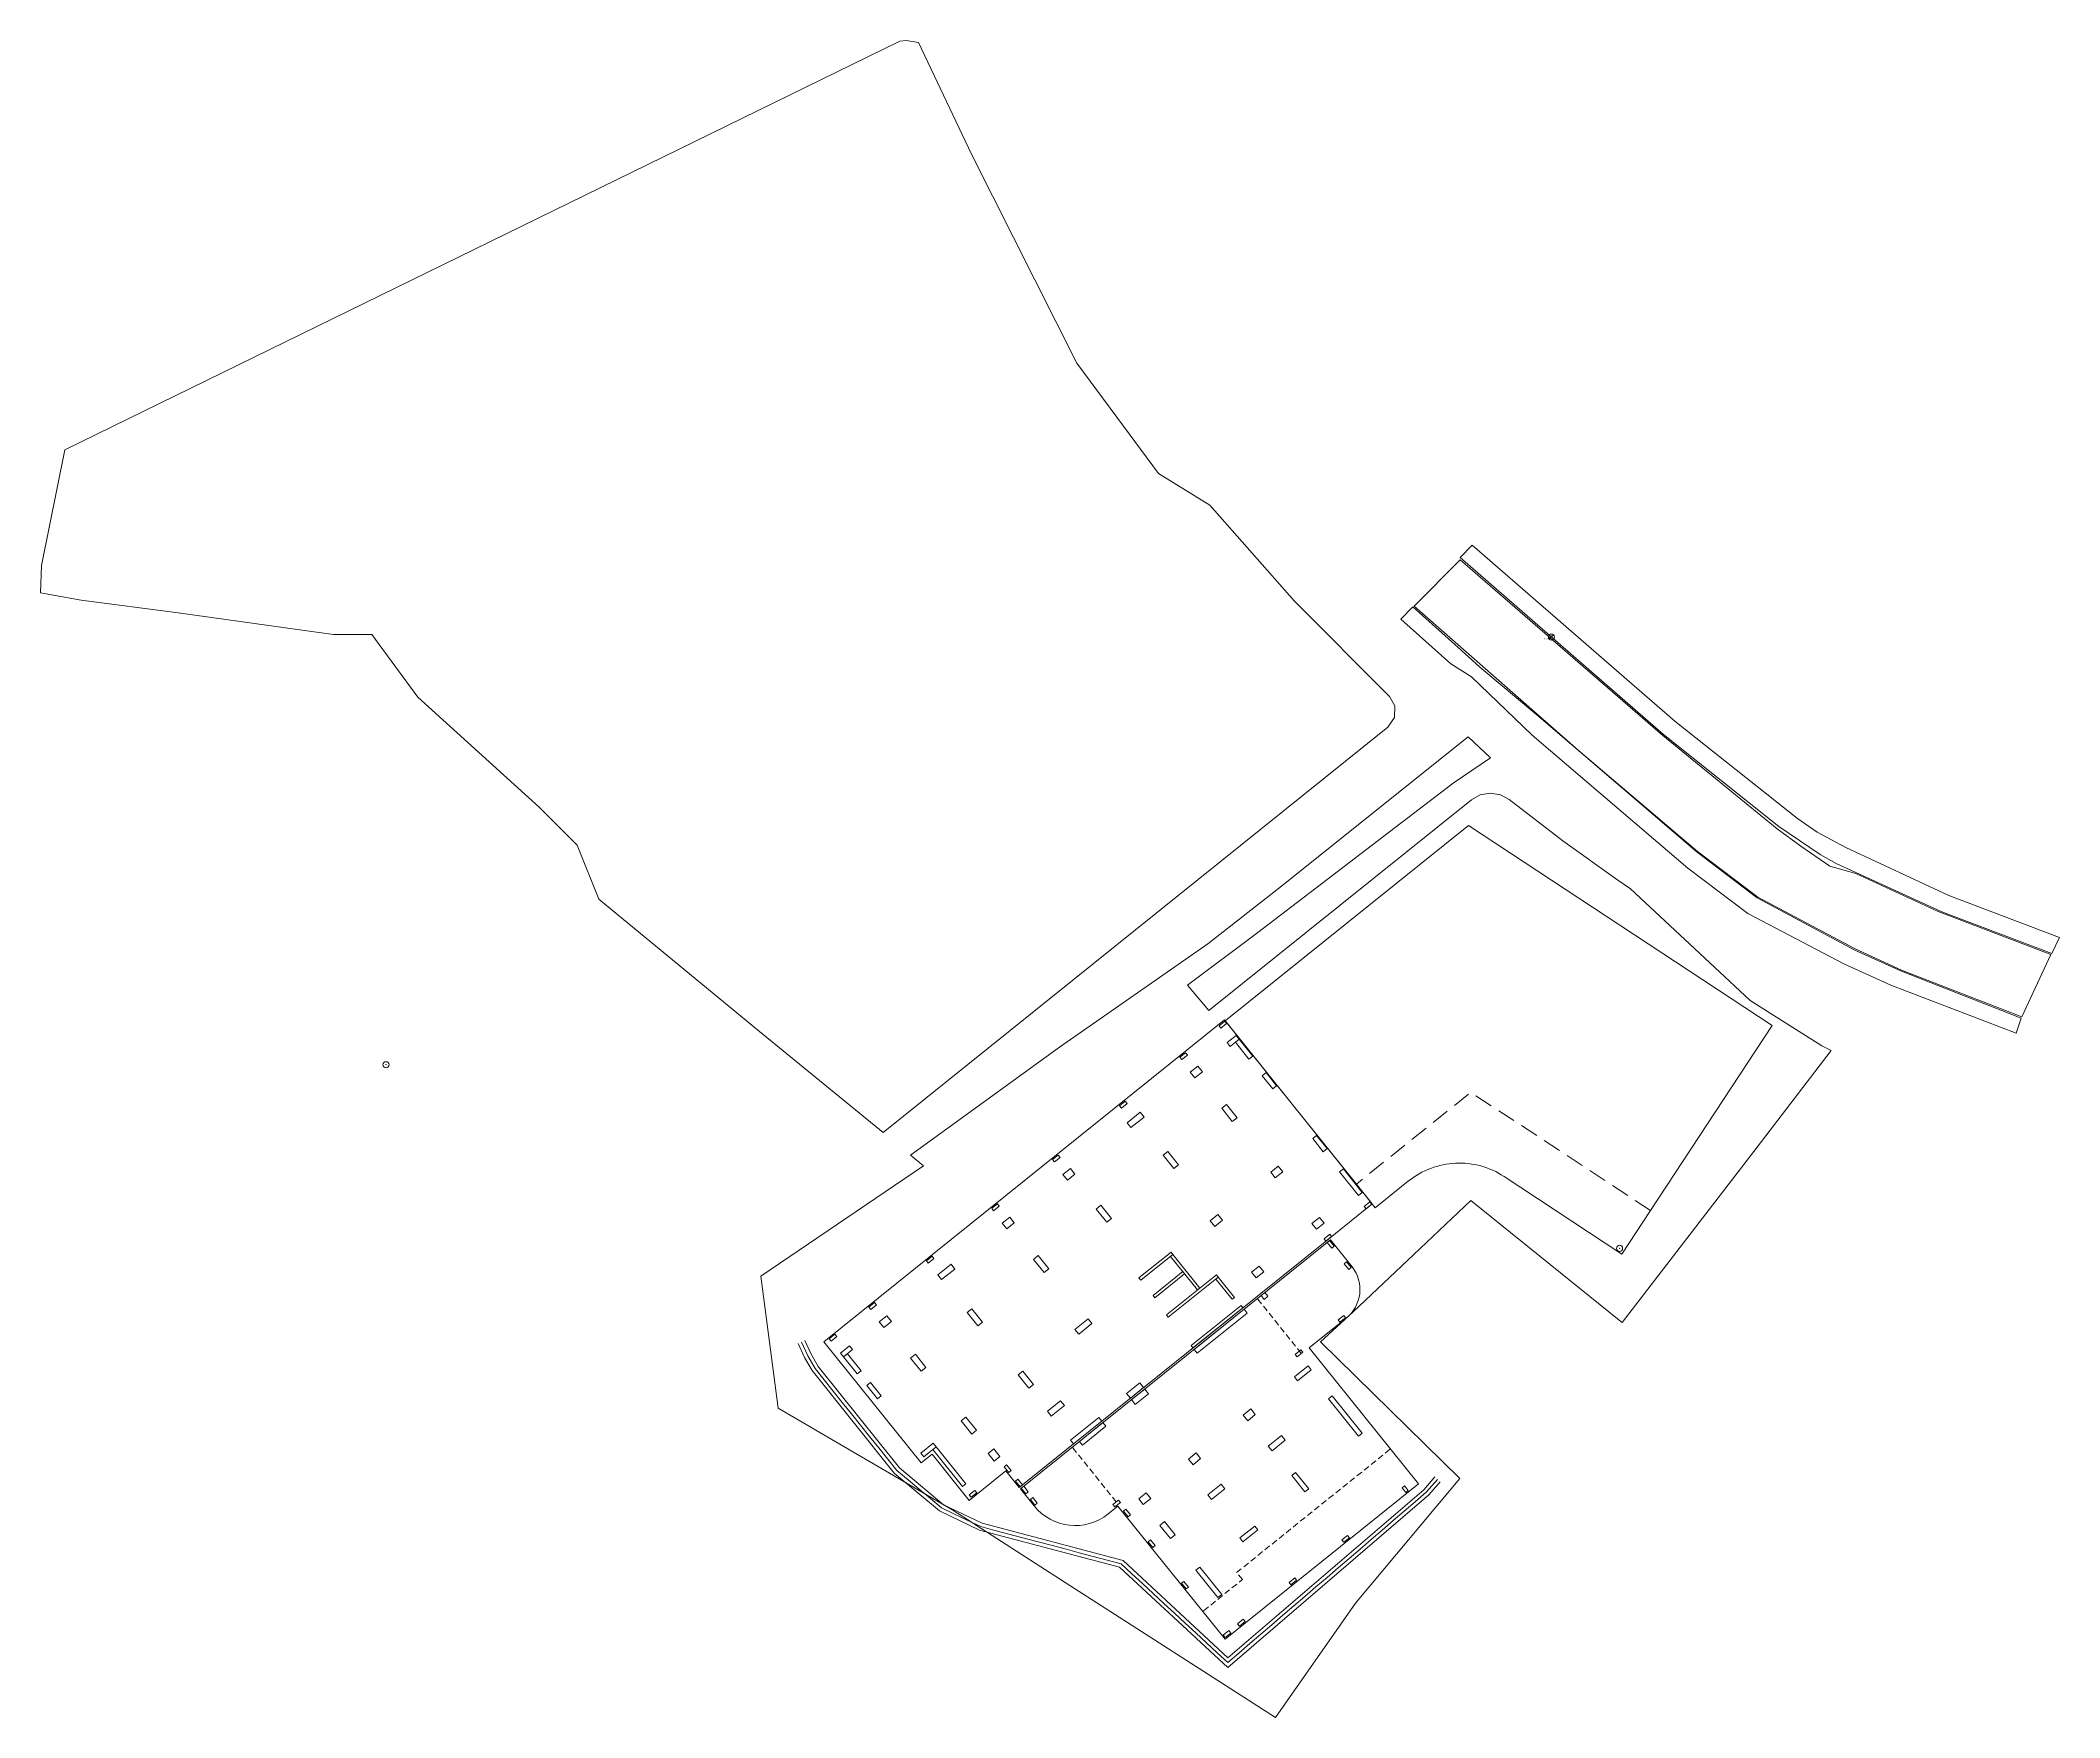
# Model space of a CAD drawing. Header units: metres. Extents: x 7511866 to 7512033, y 4692276 to 4692415.
import ezdxf

# ---------------------------------------------------------------- set-up
doc = ezdxf.new("R2010")
doc.units = ezdxf.units.M
doc.header["$PDMODE"] = 32
doc.header["$PDSIZE"] = 0.5
doc.linetypes.add('DASHED', pattern=[0.75, 0.5, -0.25])
for name, color, linetype, lineweight in [('2D Drafting - General_Pen_No__75', 6, 'Continuous', 20), ('Asfallt', 97, 'Continuous', 0), ('llg betimi themelet', 97, 'Continuous', 0), ('Matjet', 210, 'Continuous', 0), ('Parcela Baze', 7, 'Continuous', 0), ('pilotat ri betimi projekt pl', 14, 'Continuous', 0), ('shtyllat def', 1, 'Continuous', 0), ('Themel pllaka o3 ferizaj', 30, 'Continuous', 0), ('trotuar', 155, 'Continuous', 0)]:
    doc.layers.add(name, color=color, linetype=linetype, lineweight=lineweight)
doc.styles.get("Standard").update_dxf_attribs({"font": 'arial.ttf'})
doc.dimstyles.get("Standard").update_dxf_attribs({"dimtxt": 0.18, "dimasz": 0.18, "dimexe": 0.18, "dimexo": 0.0625, "dimgap": 0.09, "dimtad": 0, "dimtih": 1, "dimtoh": 1, "dimdec": 4, "dimzin": 0, "dimdsep": 46, "dimtxsty": 'Standard', "dimcen": 0.09, "dimadec": 0, "dimazin": 0, "dimtfac": 1, "dimtdec": 4, "dimtofl": 0, "dimtmove": 0, "dimatfit": 3, "dimfxl": 1, "dimtolj": 1, "dimtzin": 0, "dimarcsym": 0})

# ---------------------------------------------------------------- blocks, each defined once
blk = doc.blocks.new('*D11')
at = {"layer": 'Defpoints', "color": 0, "transparency": 16777216}
for p in [(7511990.86, 4692365.21), (7511990.89, 4692365.19, 620.68), (7511990.92, 4692365.23, 620.68)]:
    blk.add_point(p, dxfattribs=at)
at = {"layer": 'Matjet', "color": 0, "lineweight": -2, "transparency": 16777216}
for p, q in [((7511990.9, 4692365.25), (7511990.83, 4692365.31)), ((7511990.96, 4692365.32), (7511991.02, 4692365.39)), ((7511990.74, 4692365.08), (7511990.65, 4692365.08)), ((7511990.8, 4692365.15), (7511990.74, 4692365.08)), ((7511990.87, 4692365.21), (7511990.8, 4692365.27))]:
    blk.add_line(p, q, dxfattribs=at)
at = {"layer": 'Matjet', "color": 0, "transparency": 16777216}
for points in [[(7511990.95, 4692365.33), (7511990.97, 4692365.31), (7511990.9, 4692365.25)], [(7511990.79, 4692365.16), (7511990.81, 4692365.14), (7511990.86, 4692365.21)]]:
    blk.add_solid(points, dxfattribs=at)
at = {"layer": 'Matjet', "color": 0, "transparency": 16777216, "insert": (7511990.42, 4692365.08), "char_height": 0.09, "attachment_point": 5}
blk.add_mtext('\\A1;0.0544', dxfattribs=at)

msp = doc.modelspace()

# ---------------------------------------------------------------- linework, layer by layer
at = {"layer": '2D Drafting - General_Pen_No__75', "color": 6, "linetype": 'DASHED', "lineweight": 0}
for points in [[(7511970.22638, 4692306.05312), (7511966.59447, 4692310.5752)], [(7511954.94488, 4692293.77975), (7511951.31296, 4692298.30183)], [(7511962.16174, 4692284.79407), (7511965.35838, 4692287.36146), (7511964.88481, 4692287.9511), (7511977.59341, 4692298.15803)]]:
    msp.add_lwpolyline(points, dxfattribs=at)
at = {"layer": 'Asfallt'}
msp.add_polyline3d([(7512032.133, 4692338.989, 620.799), (7512022.821, 4692342.556, 620.734), (7512016.031, 4692345.7, 620.719), (7512013.894, 4692346.303, 620.685), (7512011.493, 4692347.938, 620.717), (7512009.538, 4692349.372, 620.639), (7512000.086, 4692357.084, 620.646), (7511983.357, 4692371.604, 620.635), (7511979.545, 4692367.785, 620.538), (7511993.109, 4692355.881, 620.486), (7512002.953, 4692347.506, 620.551), (7512007.926, 4692343.747, 620.612), (7512015.974, 4692339.477, 620.697), (7512019.795, 4692337.693, 620.722), (7512029.736, 4692333.842, 620.707), (7512032.133, 4692338.989, 620.799)], dxfattribs=at)
at = {"layer": 'llg betimi themelet', "linetype": 'Continuous', "lineweight": 0, "flags": 128}
msp.add_lwpolyline([(7511930.78278, 4692307.016), (7511938.82935, 4692296.99725), (7511939.72597, 4692297.71737), (7511942.79431, 4692293.897), (7511945.83502, 4692296.33915), (7511946.93085, 4692294.97472), (7511972.46501, 4692315.48252), (7511976.09047, 4692318.39431), (7511963.87972, 4692333.59785)], close=True, dxfattribs=at)
msp.add_lwpolyline([(7511948.15193, 4692293.45437, 0.414213562), (7511954.26742, 4692292.78675), (7511955.08608, 4692293.44425), (7511963.92711, 4692282.43632), (7511979.91032, 4692295.27326), (7511970.88143, 4692306.51509), (7511973.92208, 4692308.95719, 0.414213562), (7511974.4215, 4692313.20619), (7511972.6369, 4692315.42819), (7511947.02478, 4692294.85777)], format="xyb", close=True, dxfattribs=at)
at = {"layer": 'Matjet', "elevation": 620.685, "flags": 128}
msp.add_lwpolyline([(7511990.925, 4692365.229), (7511990.88854, 4692365.18858)], dxfattribs=at)
at = {"layer": 'Matjet', "color": 3}
for p in [(7511990.887, 4692365.22, 620.737), (7511894.629, 4692329.897, 639.668), (7511996.521, 4692314.728, 625.223)]:
    msp.add_point(p, dxfattribs=at)
at = {"layer": 'Parcela Baze', "flags": 128}
for points in [[(7511868.089, 4692380.675), (7511937.066, 4692414.438), (7511937.581, 4692414.509), (7511938.619, 4692414.346), (7511942.993, 4692405.116), (7511951.692, 4692387.847), (7511952.79, 4692386.36), (7511954.994, 4692383.377), (7511958.422, 4692378.737), (7511962.664, 4692376.104), (7511969.659, 4692368.194), (7511977.522, 4692360.323), (7511977.965, 4692359.554), (7511977.935, 4692358.579), (7511977.366, 4692357.776), (7511935.682, 4692324.288), (7511925.491, 4692332.643), (7511912.211, 4692343.575), (7511910.408, 4692348.042), (7511907.287, 4692351.18), (7511897.246, 4692360.267), (7511893.466, 4692365.435), (7511890.286, 4692365.442), (7511887.703, 4692365.8), (7511877.458, 4692367.218), (7511869.461, 4692368.275), (7511866.082, 4692368.871), (7511866.161, 4692371.131), (7511868.089, 4692380.675)], [(7511971.825, 4692307.009), (7511983.334, 4692295.728), (7511981.327, 4692293.349), (7511974.713, 4692285.413), (7511968.092, 4692275.964), (7511951.116, 4692286.887), (7511941.458, 4692293.101), (7511928.331, 4692300.748), (7511927.019, 4692301.512), (7511925.6, 4692312.428), (7511939.02, 4692321.55), (7511937.962, 4692322.418), (7511950.248, 4692331.332), (7511962.497, 4692339.88), (7511968.34, 4692344.458), (7511984.021, 4692356.967), (7511985.853, 4692355.253), (7511982.769, 4692353.148), (7511966.627, 4692340.808), (7511960.838, 4692336.459), (7511962.597, 4692334.363), (7511984.28, 4692351.78), (7511985.015, 4692352.192), (7511985.84, 4692352.337), (7511986.67, 4692352.2), (7511987.41, 4692351.797), (7511991.838, 4692348.388), (7511996.378, 4692345.129), (7511997.43, 4692344.426), (7512004.361, 4692337.945), (7512007.31, 4692335.187), (7512013.22, 4692331.467), (7512014.001, 4692331.061), (7512007.601, 4692322.736), (7511996.728, 4692308.593), (7511996.478, 4692308.808), (7511984.225, 4692318.67), (7511979.511, 4692314.209), (7511974.509, 4692309.474), (7511971.825, 4692307.009)]]:
    msp.add_lwpolyline(points, dxfattribs=at)
at = {"layer": 'pilotat ri betimi projekt pl', "flags": 128}
for points in [[(7511981.47925, 4692295.64283), (7511980.54718, 4692294.57923), (7511979.63661, 4692293.79765), (7511978.72604, 4692293.01607), (7511977.81547, 4692292.23449), (7511976.9049, 4692291.45291), (7511975.99433, 4692290.67134), (7511975.08377, 4692289.88976), (7511974.1732, 4692289.10818), (7511973.26263, 4692288.3266), (7511972.35206, 4692287.54502), (7511971.44149, 4692286.76344), (7511970.53092, 4692285.98187), (7511969.62035, 4692285.20029), (7511968.70978, 4692284.41871), (7511967.79922, 4692283.63713), (7511966.88865, 4692282.85555), (7511965.97808, 4692282.07397), (7511965.06751, 4692281.2924), (7511964.15694, 4692280.51082), (7511963.2767, 4692281.32641), (7511962.39646, 4692282.14199), (7511961.51623, 4692282.95758), (7511960.63599, 4692283.77317), (7511959.75575, 4692284.58875), (7511958.87551, 4692285.40434), (7511957.99528, 4692286.21993), (7511957.11504, 4692287.03551), (7511956.2348, 4692287.8511), (7511955.35456, 4692288.66669), (7511954.19457, 4692288.97397), (7511953.03458, 4692289.28125), (7511951.87459, 4692289.58853), (7511950.7146, 4692289.89581), (7511949.55461, 4692290.20309), (7511948.39462, 4692290.51037), (7511947.23463, 4692290.81765), (7511946.07464, 4692291.12493), (7511944.91465, 4692291.43221), (7511943.75466, 4692291.73949), (7511942.67306, 4692292.25926), (7511941.59147, 4692292.77903), (7511940.50988, 4692293.29879), (7511939.5892, 4692294.06843), (7511938.66852, 4692294.83808), (7511937.74784, 4692295.60772), (7511936.82716, 4692296.37736), (7511936.07573, 4692297.31296), (7511935.3243, 4692298.24856), (7511934.57287, 4692299.18417), (7511933.82143, 4692300.11977), (7511933.07, 4692301.05537), (7511932.31857, 4692301.99097), (7511931.56714, 4692302.92658), (7511930.81571, 4692303.86218), (7511930.06428, 4692304.79778), (7511929.46878, 4692305.85862), (7511928.95125, 4692306.98208)], [(7511929.22373, 4692307.1076), (7511929.73625, 4692305.99502), (7511930.31373, 4692304.96628), (7511937.04241, 4692296.58843), (7511940.67356, 4692293.55297), (7511943.85897, 4692292.02221), (7511955.50363, 4692288.93754), (7511964.16457, 4692280.91273), (7511980.33561, 4692294.79298), (7511981.25362, 4692295.84055)], [(7511928.67878, 4692306.85656), (7511929.20132, 4692305.72222), (7511929.81483, 4692304.62928), (7511936.6119, 4692296.16629), (7511940.34619, 4692293.04461), (7511943.65035, 4692291.45678), (7511955.20549, 4692288.39583), (7511964.14931, 4692280.10891), (7511980.75875, 4692294.36547), (7511981.70487, 4692295.44511)]]:
    msp.add_lwpolyline(points, dxfattribs=at)
at = {"layer": 'shtyllat def', "color": 1, "linetype": 'Continuous', "lineweight": 0, "flags": 128}
for points in [[(7511963.90335, 4692333.48858), (7511963.43555, 4692333.11286), (7511963.5921, 4692332.91794), (7511964.0599, 4692333.29366)], [(7511965.09312, 4692332.00721), (7511964.84264, 4692332.31907), (7511964.10196, 4692331.72419), (7511964.35243, 4692331.41232)], [(7511965.09312, 4692332.00721), (7511964.78125, 4692331.75673), (7511965.9084, 4692330.35332), (7511966.22027, 4692330.6038)], [(7511960.66773, 4692330.88988), (7511960.19993, 4692330.51416), (7511960.35648, 4692330.31925), (7511960.82428, 4692330.69496)], [(7511962.0607, 4692329.31519), (7511961.68498, 4692329.78299), (7511961.06125, 4692329.28204), (7511961.43696, 4692328.81424)], [(7511967.3161, 4692329.23938), (7511967.00423, 4692328.9889), (7511967.8809, 4692327.89737), (7511968.19277, 4692328.14785)], [(7511955.67785, 4692326.88225), (7511955.21005, 4692326.50653), (7511955.3666, 4692326.31162), (7511955.8344, 4692326.68733)], [(7511957.2421, 4692325.57339), (7511956.929, 4692325.96322), (7511955.83747, 4692325.08655), (7511956.15056, 4692324.69672)], [(7511964.04149, 4692326.60937), (7511963.65166, 4692326.29628), (7511964.52833, 4692325.20474), (7511964.91816, 4692325.51784)], [(7511971.48028, 4692324.05458), (7511971.16841, 4692323.80411), (7511972.04508, 4692322.71257), (7511972.35695, 4692322.96305)], [(7511950.1422, 4692322.43628), (7511949.6744, 4692322.06057), (7511949.83095, 4692321.86565), (7511950.29875, 4692322.24137)], [(7511959.20755, 4692322.72698), (7511958.81771, 4692322.41389), (7511959.69438, 4692321.32235), (7511960.08422, 4692321.63545)], [(7511950.53572, 4692320.82845), (7511950.91144, 4692320.36065), (7511951.53517, 4692320.8616), (7511951.15946, 4692321.3294)], [(7511967.69889, 4692321.01755), (7511968.0746, 4692320.54975), (7511968.69834, 4692321.0507), (7511968.32262, 4692321.51851)], [(7511973.70326, 4692321.28676), (7511973.39139, 4692321.03628), (7511974.95687, 4692319.08711), (7511975.26874, 4692319.33759)], [(7511945.12893, 4692318.40987), (7511944.66113, 4692318.03415), (7511944.81768, 4692317.83924), (7511945.28548, 4692318.21495)], [(7511945.52245, 4692316.80203), (7511945.89817, 4692316.33423), (7511946.5219, 4692316.83518), (7511946.14619, 4692317.30298)], [(7511953.6719, 4692318.28102), (7511953.28206, 4692317.96792), (7511954.15873, 4692316.87639), (7511954.54857, 4692317.18948)], [(7511962.70901, 4692317.00992), (7511963.08472, 4692316.54212), (7511963.70846, 4692317.04307), (7511963.33274, 4692317.51088)], [(7511972.11108, 4692316.80151), (7511971.73537, 4692317.26931), (7511971.11163, 4692316.76836), (7511971.48735, 4692316.30056)], [(7511975.89493, 4692318.55792), (7511975.42713, 4692318.1822), (7511975.58368, 4692317.98729), (7511976.05148, 4692318.363)], [(7511972.57907, 4692315.89478), (7511972.11127, 4692315.51906), (7511972.26782, 4692315.32415), (7511972.73562, 4692315.69986)], [(7511972.36402, 4692315.20902), (7511972.73973, 4692314.74122), (7511972.93465, 4692314.89777), (7511972.55893, 4692315.36557)], [(7511939.73362, 4692314.07662), (7511939.26582, 4692313.7009), (7511939.42237, 4692313.50599), (7511939.89017, 4692313.8817)], [(7511948.50269, 4692314.12936), (7511948.11286, 4692313.81627), (7511948.98953, 4692312.72473), (7511949.37936, 4692313.03783)], [(7511956.82251, 4692312.28217), (7511956.97905, 4692312.08725), (7511959.62993, 4692314.21631), (7511959.47338, 4692314.41122)], [(7511959.62993, 4692314.21631), (7511959.43501, 4692314.05976), (7511961.65799, 4692311.29194), (7511961.85291, 4692311.44848)], [(7511973.7729, 4692313.45483), (7511974.14862, 4692312.98702), (7511974.34353, 4692313.14357), (7511973.96782, 4692313.61137)], [(7511941.60974, 4692313.01824), (7511941.29665, 4692313.40807), (7511940.20511, 4692312.5314), (7511940.51821, 4692312.14157)], [(7511957.98096, 4692310.83978), (7511958.13751, 4692310.64487), (7511960.59347, 4692312.61737), (7511960.43692, 4692312.81229)], [(7511959.08509, 4692309.2255), (7511959.24163, 4692309.03058), (7511963.37388, 4692312.3494), (7511963.21733, 4692312.54432)], [(7511963.37388, 4692312.3494), (7511963.17896, 4692312.19285), (7511964.52528, 4692310.51657), (7511964.72019, 4692310.67311)], [(7511967.1212, 4692312.79388), (7511966.74549, 4692313.26168), (7511966.12175, 4692312.76073), (7511966.49747, 4692312.29293)], [(7511967.2182, 4692311.07615), (7511966.90634, 4692310.82567), (7511967.15681, 4692310.51381), (7511967.46868, 4692310.76428)], [(7511934.97764, 4692310.25685), (7511934.50984, 4692309.88113), (7511934.66639, 4692309.68621), (7511935.13419, 4692310.06193)], [(7511935.37116, 4692308.64901), (7511935.74688, 4692308.18121), (7511936.37061, 4692308.68216), (7511935.9949, 4692309.14996)], [(7511943.02942, 4692309.7335), (7511942.63959, 4692309.4204), (7511943.51625, 4692308.32886), (7511943.90609, 4692308.64196)], [(7511952.94098, 4692308.52342), (7511952.62789, 4692308.91326), (7511951.53635, 4692308.03659), (7511951.84945, 4692307.64675)], [(7511961.12021, 4692306.69158), (7511961.27676, 4692306.49666), (7511965.409, 4692309.81548), (7511965.25246, 4692310.0104)], [(7511961.36997, 4692306.37913), (7511961.62045, 4692306.06727), (7511965.75269, 4692309.38608), (7511965.50221, 4692309.69795)], [(7511973.73422, 4692309.19109), (7511973.26642, 4692308.81538), (7511973.42296, 4692308.62046), (7511973.89077, 4692308.99617)], [(7511931.70303, 4692307.62684), (7511931.23523, 4692307.25112), (7511931.39178, 4692307.05621), (7511931.85958, 4692307.43192)], [(7511933.16568, 4692306.36464), (7511932.91521, 4692306.6765), (7511932.17452, 4692306.08162), (7511932.425, 4692305.76975)], [(7511932.73687, 4692306.02023), (7511932.425, 4692305.76975), (7511933.55214, 4692304.36635), (7511933.86401, 4692304.61683)], [(7511938.35141, 4692305.97634), (7511937.96157, 4692305.66325), (7511938.83824, 4692304.57171), (7511939.22808, 4692304.88481)], [(7511970.18679, 4692306.34196), (7511969.71898, 4692305.96625), (7511969.87553, 4692305.77133), (7511970.34333, 4692306.14705)], [(7511934.64675, 4692303.64224), (7511934.33488, 4692303.39176), (7511935.21155, 4692302.30023), (7511935.52342, 4692302.5507)], [(7511947.23258, 4692304.58001), (7511946.84275, 4692304.26691), (7511947.71942, 4692303.17538), (7511948.10925, 4692303.48847)], [(7511957.19909, 4692303.22168), (7511956.886, 4692303.61151), (7511955.79446, 4692302.73484), (7511956.10756, 4692302.34501)], [(7511971.05357, 4692304.7038), (7511970.80309, 4692305.01567), (7511969.67257, 4692304.10769), (7511969.92305, 4692303.79582)], [(7511950.65822, 4692301.75202), (7511950.34512, 4692302.14186), (7511949.25359, 4692301.26519), (7511949.56668, 4692300.87535)], [(7511957.60612, 4692302.71489), (7511957.29302, 4692303.10473), (7511956.20148, 4692302.22806), (7511956.51458, 4692301.83822)], [(7511972.78272, 4692302.55085), (7511972.47085, 4692302.30037), (7511974.94431, 4692299.22068), (7511975.25618, 4692299.47116)], [(7511942.51559, 4692300.79155), (7511942.12575, 4692300.47845), (7511943.00242, 4692299.38691), (7511943.39225, 4692299.70001)], [(7511953.75296, 4692300.45391), (7511953.50248, 4692300.76577), (7511951.16347, 4692298.8872), (7511951.41395, 4692298.57533)], [(7511954.09736, 4692300.02509), (7511953.84688, 4692300.33696), (7511951.89771, 4692298.77148), (7511952.14819, 4692298.45961)], [(7511966.43014, 4692300.99048), (7511966.05442, 4692301.45828), (7511965.43069, 4692300.95733), (7511965.8064, 4692300.48953)], [(7511938.81216, 4692297.81713), (7511939.06264, 4692297.50527), (7511940.0762, 4692298.31931), (7511939.82573, 4692298.63118)], [(7511968.90175, 4692298.87126), (7511968.58866, 4692299.26109), (7511967.49712, 4692298.38442), (7511967.81022, 4692297.99459)], [(7511940.0762, 4692298.31931), (7511939.80332, 4692298.10015), (7511942.24547, 4692295.05944), (7511942.51835, 4692295.27861)], [(7511944.85736, 4692297.15718), (7511945.32516, 4692297.5329), (7511944.82421, 4692298.15663), (7511944.35641, 4692297.78092)], [(7511961.90806, 4692297.35857), (7511961.53234, 4692297.82637), (7511960.90861, 4692297.32541), (7511961.28432, 4692296.85761)], [(7511945.69382, 4692296.67465), (7511946.06953, 4692296.20685), (7511946.26445, 4692296.3634), (7511945.88873, 4692296.8312)], [(7511946.63311, 4692295.50515), (7511947.00882, 4692295.03734), (7511947.20374, 4692295.19389), (7511946.82802, 4692295.66169)], [(7511969.74939, 4692296.21892), (7511969.43752, 4692295.96844), (7511970.53336, 4692294.60402), (7511970.84522, 4692294.85449)], [(7511942.96559, 4692294.16282), (7511943.43339, 4692294.53854), (7511943.27684, 4692294.73345), (7511942.80904, 4692294.35774)], [(7511947.10275, 4692294.92039), (7511947.47846, 4692294.45259), (7511947.67338, 4692294.60914), (7511947.29767, 4692295.07694)], [(7511947.85418, 4692293.98479), (7511948.2299, 4692293.51699), (7511948.42481, 4692293.67354), (7511948.0491, 4692294.14134)], [(7511954.6729, 4692293.56131), (7511954.82944, 4692293.3664), (7511955.29725, 4692293.74211), (7511955.1407, 4692293.93703)], [(7511956.79975, 4692294.02538), (7511957.17547, 4692293.55758), (7511957.7992, 4692294.05853), (7511957.42349, 4692294.52634)], [(7511963.91187, 4692294.86363), (7511963.59878, 4692295.25346), (7511962.50724, 4692294.37679), (7511962.82034, 4692293.98696)], [(7511978.56002, 4692294.95832), (7511978.87312, 4692294.56848), (7511979.06804, 4692294.72503), (7511978.75494, 4692295.11486)], [(7511955.55228, 4692293.02347), (7511955.928, 4692292.55567), (7511956.12291, 4692292.71222), (7511955.7472, 4692293.18002)], [(7511959.42976, 4692290.75077), (7511959.81959, 4692291.06387), (7511958.94292, 4692292.15541), (7511958.55309, 4692291.84231)], [(7511957.58741, 4692290.48955), (7511957.96312, 4692290.02175), (7511958.15804, 4692290.1783), (7511957.78232, 4692290.6461)], [(7511966.63501, 4692291.47306), (7511966.38454, 4692291.78492), (7511965.16046, 4692290.8018), (7511965.41093, 4692290.48994)], [(7511974.05415, 4692291.01877), (7511973.58635, 4692290.64305), (7511973.7429, 4692290.44814), (7511974.2107, 4692290.82385)], [(7511960.34186, 4692287.06), (7511960.71757, 4692286.5922), (7511960.91249, 4692286.74874), (7511960.53677, 4692287.21655)], [(7511961.83624, 4692288.39326), (7511961.52437, 4692288.14278), (7511963.34659, 4692285.87394), (7511963.65846, 4692286.12442)], [(7511969.68801, 4692287.51209), (7511969.22021, 4692287.13638), (7511969.37675, 4692286.94146), (7511969.84455, 4692287.31718)], [(7511965.42322, 4692284.08682), (7511964.95542, 4692283.71111), (7511965.11197, 4692283.51619), (7511965.57977, 4692283.89191)], [(7511963.78591, 4692282.77182), (7511963.94246, 4692282.5769), (7511964.41026, 4692282.95262), (7511964.25372, 4692283.14753)]]:
    msp.add_lwpolyline(points, close=True, dxfattribs=at)
at = {"layer": 'Themel pllaka o3 ferizaj', "flags": 128}
msp.add_lwpolyline([(7512009.128, 4692333.136), (7511999.0665, 4692317.85321), (7511996.7, 4692314.26), (7511986.973, 4692320.665, 0.158743706), (7511982.97224, 4692321.76127, 0.158634221), (7511979.093, 4692320.292), (7511976.341, 4692318.082), (7511974.77551, 4692320.03116), (7511963.942, 4692333.519), (7511984.035, 4692349.657)], format="xyb", close=True, dxfattribs=at)
at = {"layer": 'Themel pllaka o3 ferizaj', "linetype": 'DASHED', "ltscale": 3, "flags": 128}
msp.add_lwpolyline([(7511999.0665, 4692317.85321), (7511984.22555, 4692327.62136), (7511974.77551, 4692320.03116)], dxfattribs=at)
at = {"layer": 'trotuar'}
msp.add_polyline3d([(7512032.228, 4692339.072, 620.891), (7512023.121, 4692342.523, 620.854), (7512014.394, 4692346.525, 620.812), (7512013.075, 4692347.258, 620.804), (7512009.657, 4692349.561, 620.774), (7512000.141, 4692357.166, 620.72), (7511983.346, 4692371.786, 620.769), (7511984.329, 4692372.808, 620.789), (7512001.076, 4692358.261, 620.755), (7512011.217, 4692350.231, 620.873), (7512012.83, 4692349.111, 620.874), (7512015.201, 4692347.835, 620.873), (7512023.724, 4692343.88, 620.958), (7512032.862, 4692340.402, 620.979)], close=True, dxfattribs=at)
msp.add_polyline3d([(7512029.694, 4692333.746, 620.824), (7512029.266, 4692332.511, 620.859), (7512018.913, 4692336.479, 620.53), (7512015.043, 4692338.223, 620.586), (7512007.119, 4692342.389, 620.714), (7512002.147, 4692346.142, 620.702), (7511989.307, 4692357.115, 620.517), (7511984.282, 4692361.934, 620.43), (7511982.587, 4692363.023, 620.663), (7511978.442, 4692366.69, 620.705), (7511979.442, 4692367.719, 620.678), (7511983.424, 4692364.13, 620.637), (7511984.966, 4692362.746, 620.509), (7511989.669, 4692358.793, 620.577), (7512002.925, 4692347.45, 620.649), (7512007.882, 4692343.688, 620.67), (7512015.952, 4692339.36, 620.735), (7512019.798, 4692337.62, 620.748), (7512029.694, 4692333.746, 620.824)], dxfattribs=at)

# ---------------------------------------------------------------- dimensions: what is measured, and where the dimension line sits
at = {"layer": 'Matjet'}
dim = msp.add_aligned_dim(p1=(7511990.925, 4692365.229, 620.685), p2=(7511990.88854, 4692365.18858, 620.685), distance=-0.03492, dimstyle='Standard', override={"dimscale": 0.5}, dxfattribs=at)
dim.commit()
dim.dimension.update_dxf_attribs({"geometry": '*D11', "text_midpoint": (7511990.42042, 4692365.0783)})

doc.saveas('drawing.dxf')
